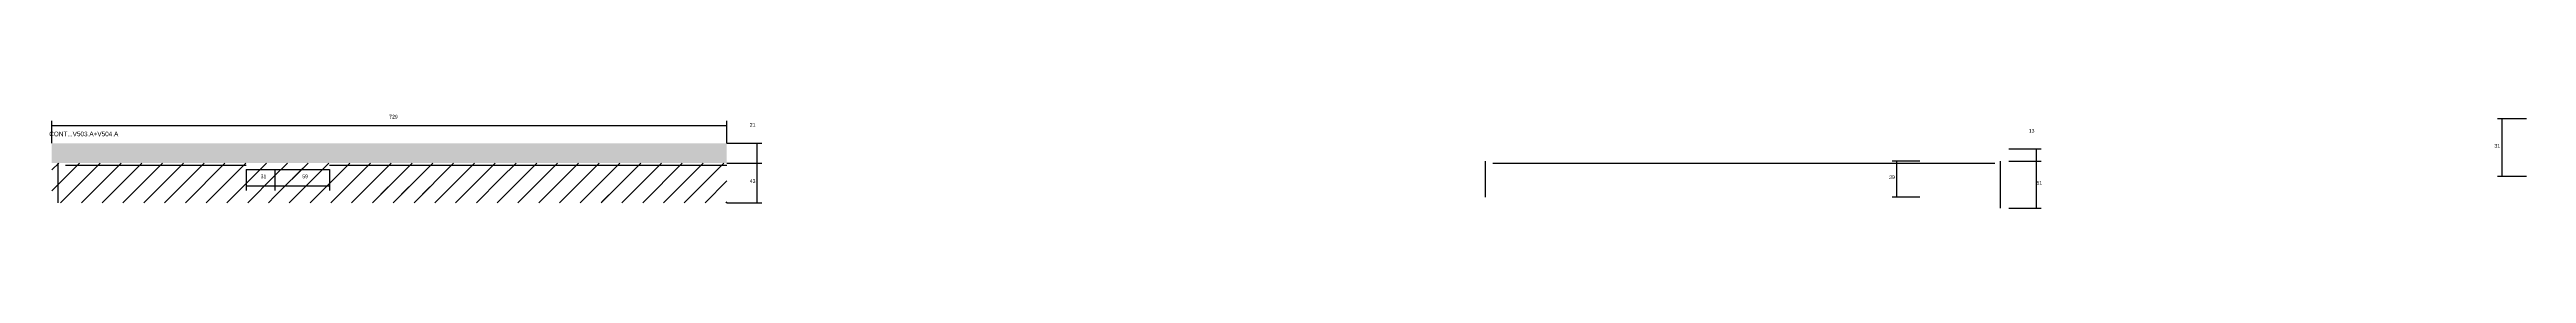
# Model space of a CAD drawing. Header units: metres. Extents: x -20863 to -15632, y 9308 to 10636.
# Drawn here: x -19660 to -16985, y 9375 to 9475 of the extents above; entities that cross this region are included whole.
import ezdxf

# ---------------------------------------------------------------- set-up
doc = ezdxf.new("R2010")
doc.units = ezdxf.units.M
for name, color, linetype in [('COTA', 241, 'Continuous'), ('Hachura', 253, 'Continuous'), ('SARR_2.2x7', 40, 'Continuous'), ('Texto Seção', 7, 'Continuous')]:
    doc.layers.add(name, color=color, linetype=linetype)

msp = doc.modelspace()

# ---------------------------------------------------------------- hatches: boundary and pattern name
at = {"layer": 'COTA'}
h = msp.add_hatch(dxfattribs=at)
h.set_pattern_fill('AR-CONC', scale=0.03)
h.paths.add_polyline_path([(-19357.7, 9444.7), (-19447.7, 9444.7), (-19639.8, 9444.7), (-19657.6, 9444.7), (-19657.6, 9423.5), (-19639.7, 9423.5), (-19447.6, 9423.5), (-19357.6, 9423.5), (-18928.5, 9423.5), (-18928.5, 9444.7)])
at = {"layer": 'Hachura'}
h = msp.add_hatch(dxfattribs=at)
h.set_pattern_fill('ANSI31', scale=5)
h.paths.add_polyline_path([(-19639.7, 9423.5), (-19657.6, 9423.5), (-19657.6, 9380.7), (-19447.6, 9380.7), (-19416.5, 9380.7), (-19416.5, 9423.5), (-19447.6, 9423.5)])
h = msp.add_hatch(dxfattribs=at)
h.set_pattern_fill('ANSI31', scale=5)
h.paths.add_polyline_path([(-19172.5, 9423.5), (-19357.6, 9423.5), (-19416.5, 9423.5), (-19416.5, 9380.7), (-19357.6, 9380.7), (-19172.5, 9380.7)])
h = msp.add_hatch(dxfattribs=at)
h.set_pattern_fill('ANSI31', scale=5)
h.paths.add_polyline_path([(-19397.8, 9397.2), (-19397.8, 9417.8), (-19397.8, 9417.8), (-19375.7, 9417.8), (-19375.7, 9417.8), (-19375.7, 9397.2), (-19375.7, 9397.2), (-19397.8, 9397.2)])
h = msp.add_hatch(dxfattribs=at)
h.set_pattern_fill('ANSI31', scale=5)
h.paths.add_polyline_path([(-18928.5, 9423.5), (-19172.5, 9423.5), (-19172.5, 9380.7), (-18928.5, 9380.7)])
h = msp.add_hatch(dxfattribs=at)
h.set_pattern_fill('ANSI31', scale=5)
h.paths.add_polyline_path([(-19302, 9381.5), (-19302, 9397.7), (-19302, 9397.7), (-19234.5, 9397.7), (-19234.5, 9397.7), (-19234.5, 9381.5), (-19234.5, 9381.5), (-19302, 9381.5)])
h = msp.add_hatch(dxfattribs=at)
h.set_pattern_fill('ANSI31', scale=5)
h.paths.add_polyline_path([(-19086.5, 9381.6), (-19018.9, 9381.6), (-19018.9, 9381.6), (-19013.4, 9397.6), (-19013.4, 9397.6), (-19081, 9397.6), (-19081, 9397.6), (-19086.5, 9381.6)])

# ---------------------------------------------------------------- linework, layer by layer
at = {"layer": 'COTA'}
for p, q in [((-16984.8, 9471), (-17016.2, 9471)), ((-17011.2, 9409), (-17011.2, 9471)), ((-19657.6, 9444.7), (-19657.6, 9468.8)), ((-19657.6, 9463.8), (-18928.5, 9463.8)), ((-18928.5, 9444.7), (-18928.5, 9468.8)), ((-18928.5, 9444.7), (-18890.6, 9444.7)), ((-18895.6, 9423.5), (-18895.6, 9444.7)), ((-18928.5, 9423.5), (-18890.6, 9423.5)), ((-18928.5, 9423.5), (-18890.6, 9423.5)), ((-18895.6, 9380.7), (-18895.6, 9423.5)), ((-17640, 9425.6), (-17669.9, 9425.6)), ((-17664.9, 9386.8), (-17664.9, 9425.6)), ((-17544, 9438.8), (-17509, 9438.8)), ((-17544, 9425.6), (-17509, 9425.6)), ((-17544, 9425.6), (-17509, 9425.6)), ((-17514, 9425.6), (-17514, 9438.8)), ((-17514, 9374.8), (-17514, 9425.6)), ((-19447.6, 9416.5), (-19447.6, 9393.9)), ((-19447.6, 9398.9), (-19416.5, 9398.9)), ((-19416.5, 9416.5), (-19416.5, 9393.9)), ((-19416.5, 9416.5), (-19416.5, 9393.9)), ((-19416.5, 9398.9), (-19357.6, 9398.9)), ((-19357.6, 9416.5), (-19357.6, 9393.9)), ((-16984.8, 9409), (-17016.2, 9409)), ((-18928.5, 9380.7), (-18890.6, 9380.7)), ((-17640, 9386.8), (-17669.9, 9386.8)), ((-17544, 9374.8), (-17509, 9374.8))]:
    msp.add_line(p, q, dxfattribs=at)
at = {"layer": 'SARR_2.2x7'}
for p, q in [((-19650.6, 9380.7), (-19650.6, 9423.5)), ((-19642.6, 9421.3), (-19447.6, 9421.3)), ((-19357.6, 9421.3), (-18928.5, 9421.3)), ((-18109, 9386.8), (-18109, 9425.6)), ((-18101, 9423.4), (-17559, 9423.4)), ((-17553, 9374.8), (-17553, 9425.6)), ((-19447.6, 9416.5), (-19416.5, 9416.5)), ((-19416.5, 9416.5), (-19357.6, 9416.5))]:
    msp.add_line(p, q, dxfattribs=at)

# ---------------------------------------------------------------- texts
at = {"layer": 'COTA'}
for s, p in [('729', (-19293.1, 9471.4)), ('21', (-18903.7, 9462.6)), ('13', (-17522.3, 9456.2)), ('31', (-17019.4, 9440)), ('31', (-19432, 9407.1)), ('59', (-19387, 9407.1)), ('43', (-18903.7, 9402.1)), ('39', (-17673.1, 9406.2)), ('51', (-17514, 9400.2))]:
    msp.add_text(s, height=4, dxfattribs=at).set_placement(p)
at = {"layer": 'Texto Seção'}
msp.add_text('CONT...V503.A+V504.A', height=5, dxfattribs=at).set_placement((-19660.3, 9452.3))

doc.saveas('drawing.dxf')
